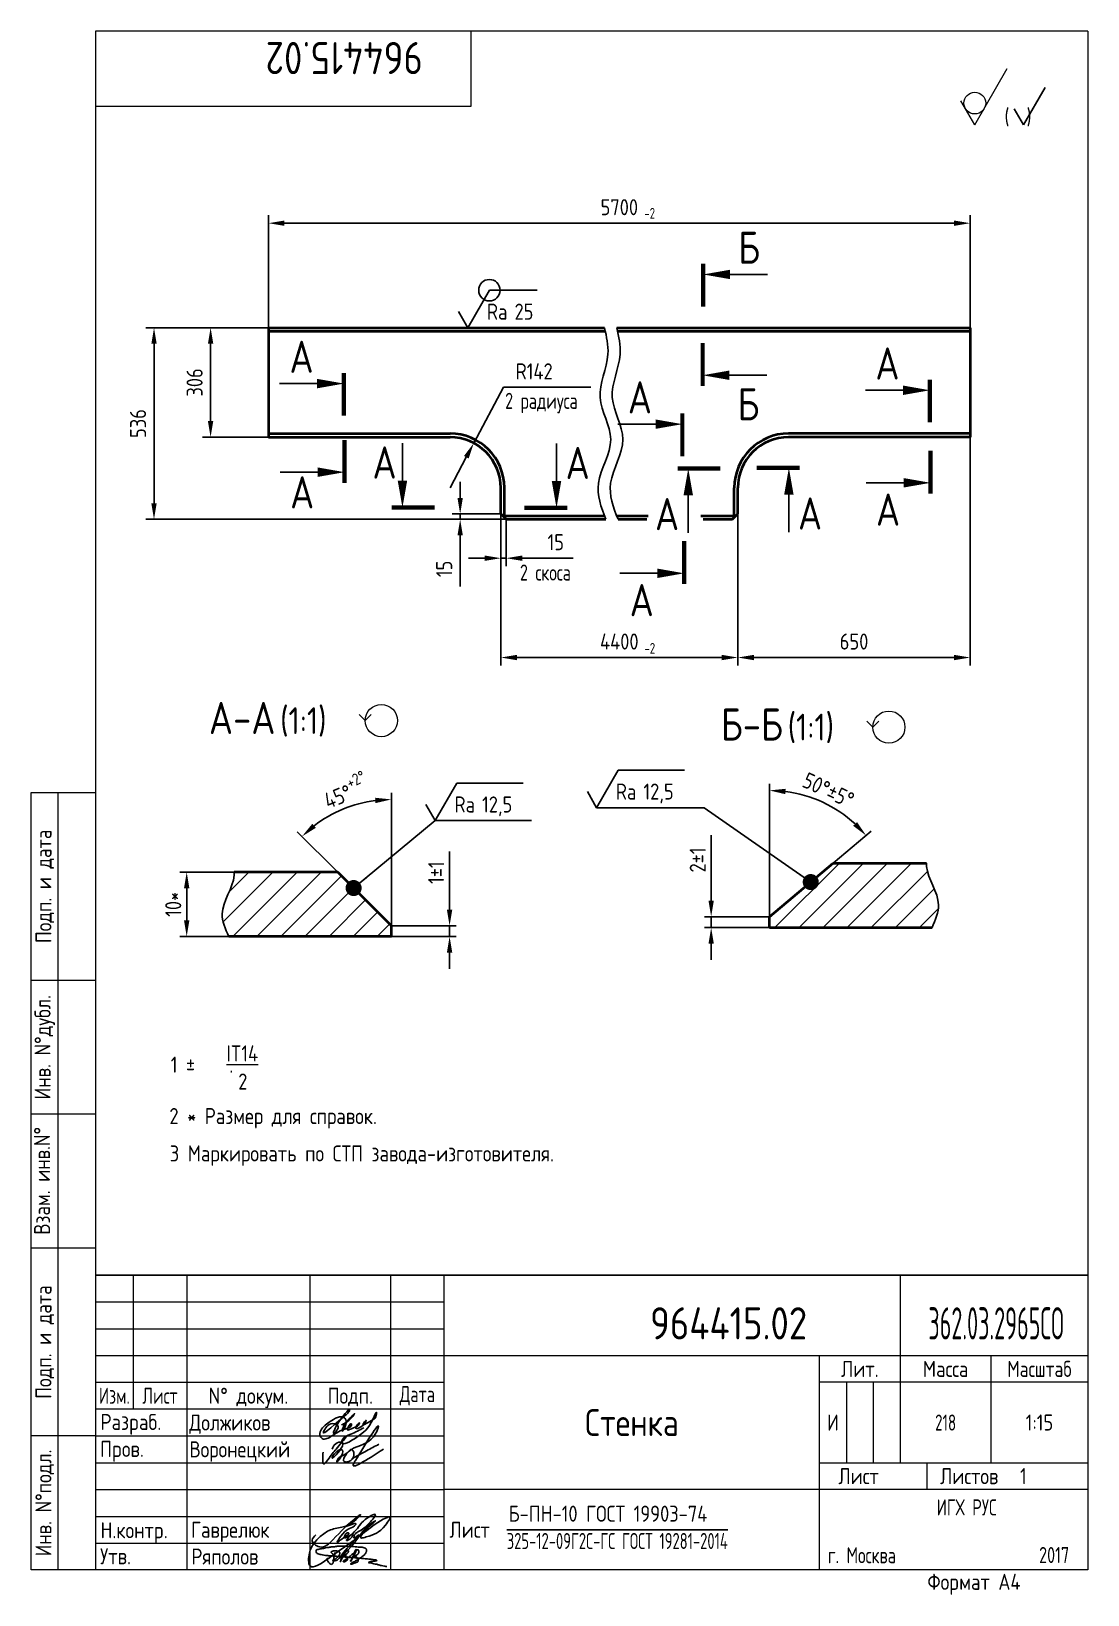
# Paper-space layout 'A4_protect' of a CAD drawing. Header units: millimetres. Extents: x 11 to 208, y 0 to 292.
# The model-space entities are those that its viewports show. They can reach past a viewport. Long polylines and large blocks are cut down to what shows.
import ezdxf
from ezdxf.enums import TextEntityAlignment as Align

# ---------------------------------------------------------------- set-up
doc = ezdxf.new("R2010")
doc.units = ezdxf.units.MM
for name, color, linetype in [('Bord', 1, 'Continuous'), ('DIM', 7, 'Continuous'), ('HATCH', 2, 'Continuous'), ('Text', 3, 'Continuous'), ('Textb', 6, 'Continuous')]:
    doc.layers.add(name, color=color, linetype=linetype)
doc.layers.add('Cont', color=6, linetype='Continuous', lineweight=40)
doc.layers.get('Defpoints').off()
doc.styles.add('Style1', font='romans.shx', dxfattribs={"width": 0.8})
doc.dimstyles.new('Copy of LIN_10', dxfattribs={"dimscale": 10, "dimtxt": 3, "dimasz": 3, "dimexe": 1.5, "dimexo": 0, "dimgap": 1.48, "dimtad": 1, "dimtoh": 1, "dimdec": 0, "dimzin": 13, "dimdsep": 46, "dimtxsty": 'Style1', "dimcen": 0, "dimse1": 1, "dimclrt": 3, "dimadec": 0, "dimazin": 0, "dimtfac": 1, "dimtdec": 0, "dimtmove": 0, "dimatfit": 2, "dimfxl": 1, "dimtolj": 1, "dimtzin": 13, "dimarcsym": 0})
doc.dimstyles.new('Lin', dxfattribs={"dimtxt": 3, "dimasz": 3, "dimexe": 1.25, "dimexo": 0, "dimgap": 1, "dimtad": 1, "dimdec": 3, "dimtxsty": 'Style1', "dimcen": 2.5, "dimclrt": 3, "dimadec": 0, "dimazin": 0, "dimtfac": 1, "dimtdec": 3, "dimtmove": 0, "dimatfit": 3, "dimldrblk": 'DOT', "dimfxl": 1, "dimarcsym": 0})
doc.dimstyles.new('LIN_10', dxfattribs={"dimscale": 10, "dimtxt": 3, "dimasz": 3, "dimexe": 1.5, "dimexo": 0, "dimgap": 1.48, "dimtad": 1, "dimdec": 0, "dimzin": 13, "dimdsep": 46, "dimtxsty": 'Style1', "dimcen": 0, "dimclrt": 3, "dimadec": 0, "dimazin": 0, "dimtfac": 1, "dimtdec": 0, "dimtmove": 0, "dimatfit": 2, "dimfxl": 1, "dimtolj": 1, "dimtzin": 13, "dimarcsym": 0})

psp = doc.layouts.new('A4_protect')

# ---------------------------------------------------------------- texts
at = {"layer": 'Text', "lineweight": 18, "style": 'Style1', "width": 0.8}
for s, p in [('%%UIT14', (47.62469335341314, 99.85290858738801)), ('1 %%P    .', (37.23820344577518, 97.74195389954684)), ('2', (49.81970610978135, 94.59706861587483)), ('2 * Размер для справок.', (36.99044531952723, 88.16407180810688)), ('3 Маркировать по СТП завода-изготовителя.', (37.05499064027754, 81.19492174866423))]:
    psp.add_text(s, height=3, dxfattribs=at).set_placement(p)

msp = doc.modelspace()

# ---------------------------------------------------------------- texts
at = {"layer": 'Text', "style": 'Style1', "width": 0.7}
for s, height, p in [('-2', 30, (-8270.370984291752, 130.3181044788798)), ('2 радиуса', 45, (-8660.075066841207, -401.8128635200374)), ('2 скоса', 45, (-8618.549622889157, -882.169894447874)), ('-2', 30, (-8270.10977283313, -1086.783547471954))]:
    msp.add_text(s, height=height, dxfattribs=at).set_placement(p)
at = {"layer": 'Text', "style": 'Style1', "width": 0.8}
msp.add_text('+2%%D', height=2.2, rotation=26.64027213997376, dxfattribs=at).set_placement((-6705.0664680753, -347.8240582876088))

# ---------------------------------------------------------------- blocks, each defined once
blk = doc.blocks.new('A4')
at = {"layer": 'Bord', "lineweight": 18}
for p, q in [((20, 55), (85, 55)), ((20, 50), (85, 50)), ((20, 45), (85, 45)), ((160, 40), (160, 25)), ((165, 40), (165, 25)), ((20, 30), (85, 30)), ((20, 25), (85, 25)), ((20, 20), (85, 20)), ((20, 15), (85, 15)), ((20, 10), (85, 10))]:
    blk.add_line(p, q, dxfattribs=at)
at = {"layer": 'Cont', "lineweight": 18}
for p, q in [((204.9999999999999, 292), (20, 292)), ((20, 291.9999999999999), (20, 5)), ((90, 277.9999999999999), (90, 291.9999999999999)), ((204.9999999999998, 292), (205, 5)), ((20, 277.9999999999999), (90, 277.9999999999999)), ((8, 5), (8, 150)), ((8, 150), (20, 150)), ((13, 5), (13, 150)), ((8, 115), (20, 115)), ((20, 90), (8, 90)), ((20, 65), (8, 65)), ((205, 60), (20, 60)), ((20, 60), (205, 60)), ((27, 60), (27, 35)), ((37, 60), (37, 5)), ((60, 5), (60, 60)), ((75, 60), (75, 5)), ((85, 5), (85, 60)), ((170, 60), (170, 25)), ((85, 45), (205, 45)), ((155, 5), (155, 45)), ((187, 25), (187, 45)), ((20, 39.99999999999999), (85, 39.99999999999999)), ((205, 40), (155, 40)), ((85, 34.99999999999999), (20, 34.99999999999999)), ((20, 30), (8, 30)), ((155, 24.99999999999999), (205, 24.99999999999999)), ((175, 24.99999999999999), (175, 19.99999999999999)), ((205, 19.99999999999999), (85, 19.99999999999999)), ((20, 5), (8, 5)), ((205, 5), (20, 5))]:
    blk.add_line(p, q, dxfattribs=at)
at = {"layer": 'Text', "lineweight": 18, "style": 'Style1', "width": 0.8}
for s, p in [('Подп. и дата', (10.5, 132.5)), ('Инв. N%%dдубл.', (10.5, 102.5)), ('Взам. инв.N%%d ', (9.998218334536972, 78.3795773123125)), ('Подп. и дата', (10.49999999999997, 47.5)), ('Инв. N%%dподл.', (10.49999999999997, 17.5))]:
    blk.add_text(s, height=3, rotation=90, dxfattribs=at).set_placement(p, align=Align.MIDDLE)
at = {"layer": 'Text', "lineweight": 18, "style": 'Style1'}
for s, width, p in [('Лит.', 0.8, (162.5, 42.5)), ('Масса', 0.8, (178.5, 42.5)), ('Масштаб', 0.75, (196, 42.5)), ('Изм.', 0.7, (23.5, 37.49999999999999)), ('Лист', 0.7, (32, 37.49999999999999)), ('N%%d докум.', 0.8, (48.5, 37.5)), ('Подп.', 0.8, (67.5, 37.5)), ('Лист', 0.8, (162.2718397600559, 22.49999999999999)), ('Листов', 0.8, (182.8989563431841, 22.49999999999999))]:
    blk.add_text(s, height=3, dxfattribs=dict(at, width=width)).set_placement(p, align=Align.MIDDLE_CENTER)
at = {"layer": 'Text', "lineweight": 18, "style": 'Style1', "width": 0.7}
for s, p in [('Дата', (80, 37.5)), ('ИГХ РУС', (182.4380926731815, 16.68532514914511))]:
    blk.add_text(s, height=3, dxfattribs=at).set_placement(p, align=Align.MIDDLE)
at = {"layer": 'Text', "lineweight": 18, "style": 'Style1'}
for s, width, p in [('Разpаб.', 0.8, (20.91971765870153, 31.10185583207623)), ('Пpов.', 0.8, (20.8359385107974, 26.07763561014266)), ('Н.контp.', 0.8, (20.91971765870153, 10.92123663390996)), ('Утв.', 0.8, (20.8359385107974, 6.064490181786333)), ('г. Москва', 0.7, (156.5553536907212, 6.252224118072824)), ('Фоpмат А4', 0.8, (175.1084847008888, 1.28703724672838))]:
    blk.add_text(s, height=3, dxfattribs=dict(at, width=width)).set_placement(p)
for tag, p, width in [('ФИО', (39.00000028469458, 30.99999993653432), 0.8), ('ФИО', (39.00000028469458, 25.99999993653432), 0.8), ('ГОСТ_СОРТАМЕНТА', (98.1878215711672, 13.99999993653432), 0.8), ('ФИО', (39.00000028469458, 10.99999993653432), 0.8), ('ФИО', (39.00000028469458, 5.999999936534323), 0.8), ('200', (192.8486384617615, 6.287629389880934), 0.7)]:
    blk.add_attdef(tag, p, '', height=3, dxfattribs=dict(at, width=width))
at = {"layer": 'Text', "lineweight": 18, "style": 'Style1', "width": 0.8}
for tag, p in [('И', (157.4854669433364, 32.49999993653432)), ('700', (178.5000002846946, 32.49999993653432)), ('1:20', (196.0000002846946, 32.49999993653432))]:
    blk.add_attdef(tag, text='', height=3, dxfattribs=at).set_placement(p, align=Align.MIDDLE)
blk.add_attdef('Сборочный_чертеж', text='', height=3, dxfattribs=at).set_placement((120.0000002846946, 21.29999993653432), align=Align.CENTER)
for tag, p in [('1', (171.1198734160635, 22.49999993653432)), ('2', (193.0000002846946, 22.49999993653432))]:
    blk.add_attdef(tag, text='', height=3, dxfattribs=at).set_placement(p, align=Align.MIDDLE_CENTER)
blk.add_attdef('ЛИСТ', text='', height=3, dxfattribs=at).set_placement((85.98599249093127, 12.49999993653432), align=Align.MIDDLE_LEFT)
at = {"layer": 'Text', "lineweight": 18, "style": 'Style1', "width": 0.7}
blk.add_attdef('%%OГОСТ_ТЕХ._ТРЕБОВАНИЙ', text='', height=3, dxfattribs=at).set_placement((98.1878215711672, 7.999999936534323), align=Align.BOTTOM_LEFT)
at = {"layer": 'Textb', "lineweight": 18, "style": 'Style1', "width": 0.8}
blk.add_attdef('1234567', (81.00000028469458, 289.9999999365343), '', height=6, rotation=180, dxfattribs=at)
blk.add_attdef('1234567', (123.3985668923431, 47.99999993653432), '', height=6, dxfattribs=at)
for tag, height, p in [('123ХЯ', 6, (183.6230571087517, 47.99999993653432)), ('НАИМЕНОВАНИЕ', 5, (120.0000002846946, 29.99999993653432))]:
    blk.add_attdef(tag, text='', height=height, dxfattribs=at).set_placement(p, align=Align.CENTER)
blk = doc.blocks.new('sherISO_12')
at = {"layer": 'Cont', "lineweight": 18}
for q in [(-14.99782217351685, -6.95999999999998), (-23.65807621135218, -12.95999999999998)]:
    blk.add_line((-21.05999999999995, -17.45999999999998), q, dxfattribs=at)
blk.add_circle((-21.05649071793096, -13.39037348890173), 2.029500000000098, dxfattribs=at)
at = {"layer": 'Text'}
for q in [(-7.918557509540278, -10.45999999999998), (-13.6920602014311, -14.45999999999998)]:
    blk.add_line((-11.96000939386295, -17.45999999999998), q, dxfattribs=at)
at = {"layer": 'Text', "style": 'Style1', "width": 0.8}
blk.add_text('(  )', height=3, dxfattribs=at).set_placement((-15.52723959222106, -17.45999999999998))
blk = doc.blocks.new('A$C63F45750')
at = {"layer": 'Text'}
for points, knots in [([(3.173579336206444, 2.367258654218176), (3.124374383374194, 2.383382147608549), (3.03788463452377, 2.411709078795129), (2.937706702435087, 2.498955943506918), (2.854262058133524, 2.574849162849554), (2.78753421550489, 2.688484170522939), (2.873696277702179, 2.77450753742381), (2.985384619263061, 2.839911639986374), (3.156052512501742, 2.887387645755811), (3.363285890818741, 2.926549870548242), (3.598195079678684, 2.953032716270203), (3.820421872716696, 2.924145598020444), (4.048840213129947, 2.873829111171852), (4.253130573284065, 2.782414299897897), (4.446364402027795, 2.634976253197371), (4.45955715792856, 2.418031524462164), (4.376661927979453, 2.264469263206131), (4.281414881136214, 2.102293862167238), (4.173318647114084, 1.942591557540915), (4.030687893776969, 1.777202463407783), (3.894910415761548, 1.62121784349937), (3.745598991943796, 1.52488774535178), (3.629135948507246, 1.42552154908531), (3.494590437415928, 1.357510871094805), (3.352586843839376, 1.304688080227291), (3.240992554211809, 1.246120481567519), (3.161990972861853, 1.213058372122383), (3.116530314756329, 1.147723398219162), (3.189259051248818, 1.099462699075423), (3.266008677009851, 1.089383907556496), (3.399923659022724, 1.070742433659676), (3.550367458362908, 1.073182198693381), (3.72148874955299, 1.124005989910433), (3.923929294450933, 1.192893365365478), (4.103965647527597, 1.33833913351965), (4.263675622104796, 1.514413996689125), (4.438371528977353, 1.64845078532285), (4.58748079958866, 1.811362126289894), (4.735975566384461, 1.929832659549087), (4.842429745495553, 2.038571528609995), (4.928636504852585, 2.1383762793145), (5.065076318170199, 2.287112314813024), (5.190786415721911, 2.528693136240971), (5.284842984485481, 2.681707125428247), (5.351117504751667, 2.961836702245703), (5.229457693482355, 2.659801233655437), (5.197616015454944, 2.441900009008924), (5.038213060425859, 2.092107357274101), (4.954393263339872, 1.81201690068031), (4.863861965953341, 1.571112670294174), (4.745465331803963, 1.307583953352141), (4.665124630565685, 1.12012974149058), (4.461025494232466, 0.7761551358772408), (4.621957280121292, 1.168072628113748), (4.712877351106877, 1.447912003355642), (4.88257281323452, 1.738087537668644), (5.005609442331919, 2.002557819839153), (5.078967787852849, 2.193887866252063), (5.185131509867487, 2.398353714937592), (5.322122425397677, 2.577423337116581), (5.399876786648429, 2.749521045991539), (5.520486198056868, 2.885203707740399), (5.654434015991418, 3.037373912203938), (5.845821902019195, 3.100044887900515), (6.017703225356667, 3.028861732770237), (6.077229330452171, 2.87127847368326), (6.027719567047065, 2.699606067408096), (5.89984500761852, 2.512899041157362), (5.703310184542319, 2.369697849338031), (5.547635453039184, 2.226201338794167), (5.396069692144595, 2.166403129118446), (5.312344115178198, 2.124749328676385), (5.124287242365628, 2.08895290947912), (5.349938488282302, 2.069161155711155), (5.475853593324291, 2.002857519441631), (5.644788885404962, 1.930407640571023), (5.7540810911732, 1.79627872215936), (5.849482441062133, 1.672235109080976), (5.885456359192909, 1.540381435693588), (5.889127976151, 1.367982867340801), (5.802816696507338, 1.1998093442024), (5.626573455343257, 1.060411984216314), (5.413251425084981, 0.9429775232578071), (5.227706700079045, 0.862199722906343), (5.020912621781063, 0.923672047207171), (5.129682603737356, 1.102022169528087), (5.28288793266872, 1.163554643121061), (5.44480736725776, 1.271409089829817), (5.607463061992959, 1.362097363636752), (5.739488231240076, 1.459938812543181), (5.860143997780579, 1.534632095267246), (5.949982164527738, 1.610427987488575), (6.046971341868056, 1.685491368623233), (6.152924371482881, 1.773054749706735), (6.28015314575348, 1.872706899005382), (6.462007368281926, 2.019679932410844), (6.652325390276663, 2.187833188610465), (6.831470623248999, 2.371557501563536), (6.983492260538513, 2.494155519869568), (7.114846318782118, 2.610216955036504), (7.202413049068065, 2.741960218833484), (7.322598717395191, 2.843952859149159), (7.417346462280553, 2.972731653964269), (7.477621186154551, 3.0806245520066), (7.484795150967466, 3.271135976036193), (7.342636991723151, 3.084849112943928), (7.279481579502142, 2.937931044265444), (7.184378185745699, 2.690266133925896), (7.095549375437581, 2.457587237291875), (6.996920291024269, 2.220429976584541), (6.926696639380324, 1.981172803984212), (6.826722408405818, 1.782777860405106), (6.728212808497497, 1.552646646122792), (6.668439374456026, 1.339896791193339), (6.604475865101525, 1.142355774631707), (6.558842780650371, 1.032621181513065), (6.391624380694975, 0.9879889128974548), (6.620770382751307, 1.334586360774135), (6.749419019504131, 1.539835132501071), (6.927841525938017, 1.868058847926393), (7.053580036316838, 2.084600120115445), (7.180523545264879, 2.318089628553281), (7.334737778238031, 2.603201348982482), (7.466386021951188, 2.893296252285624), (7.604819227960029, 3.067093751953888), (7.786794026322871, 3.179915258201823), (7.952348479261802, 3.009329024433101), (7.997674098726733, 2.812342557205701), (7.993718977212248, 2.624734431825227), (7.942143499127095, 2.456095764830363), (7.82666208826106, 2.328245407428024), (7.685739174888369, 2.217767373838281), (7.527737492424623, 2.110983892623992), (7.373916731340805, 2.032458307121465), (7.209738742424884, 1.994214082608036), (7.105079643430578, 1.970139611562998), (6.885535638704421, 1.977100562720284), (7.07007457524487, 1.942355701296343), (7.154084682940407, 1.902586193688935), (7.272512306423088, 1.877924396824425), (7.39262078577515, 1.836124572074141), (7.518201280396847, 1.810402759349768), (7.623410569654226, 1.72429252201952), (7.697720858671415, 1.622951058928134), (7.784469340575143, 1.513882285011254), (7.833063839184987, 1.391564559549534), (7.868838967330014, 1.259773269752323), (7.88323468812246, 1.128063040869678), (7.855260121578016, 0.9888020110988938), (7.750724560338967, 0.8789250705332383), (7.596839043318988, 0.770455206421212), (7.404233725301681, 0.7281833981607391), (7.188569533406552, 0.6563769737756071), (6.97288995170718, 0.5537113939482415), (6.712355627169857, 0.4840282607710006), (6.56506221279212, 0.4388348573395096), (6.421593987116466, 0.4208929592112151), (6.522750978478171, 0.5785462959183689), (6.613535961501738, 0.6426290545533779), (6.814892460800177, 0.7844600834647246), (7.058471059388307, 0.8863707897200512), (7.333861943991332, 1.041042390550506), (7.545817635544385, 1.160043327624691), (7.704072437824172, 1.235248498689118), (7.844587641053775, 1.324755027385832), (7.990896484937893, 1.431695083540664), (8.213969453215926, 1.577630321069185), (8.476452170895882, 1.758936825927951), (8.744388044627474, 1.946213732283638), (8.966668543614464, 2.120413139699286), (9.09522343526837, 2.293079760964207), (9.22708811484811, 2.443425019912305), (9.295096465731556, 2.603147240083847), (9.372801952666899, 2.739403730694232), (9.41724392685188, 2.917185122135097), (9.453577692794182, 3.130164767666845), (9.205368882014996, 3.483125056758463), (8.674191577590168, 3.59092609842946), (8.086585891688445, 3.631045341802718), (7.569655657258775, 3.662127849242933), (7.060681614548964, 3.736236135581807), (6.573151729032341, 3.754566815530603), (6.094860627047597, 3.741097821496443), (5.669237726893202, 3.780282399954738), (5.284246645870756, 3.778790776836537), (4.964180864901751, 3.813595870235403), (4.645935362519385, 3.828120930425237), (4.311488389130883, 3.815420374454347), (3.966482867935725, 3.78836075312435), (3.605405702241423, 3.736159275378848), (3.221223381115013, 3.674541113962319), (2.855224143431468, 3.658216119226832), (2.525141649815043, 3.613858667315804), (2.182243129890384, 3.519845231142425), (1.781564922584358, 3.535074588397658), (1.377751620503194, 3.372069626828323), (0.96392601322227, 3.350726367236348), (0.5766481644460998, 3.238063041148925), (0.2454594878435009, 3.194853096248599), (0.0255062336364098, 3.056745764440008), (-0.026417697668798, 2.825792239229218), (0.0226437310238736, 2.597833407097403), (0.2639622398510636, 2.383645096591244), (0.5892818015049122, 2.332293837354156), (0.999823631886955, 2.197382740281865), (1.478529386961292, 2.147240208411053), (1.933869842910459, 2.051983192514109), (2.350038002379007, 2.016336487440528), (2.722709302278868, 2.013159416238254), (3.114615763626638, 1.938408999891992), (3.676712133454521, 1.936478346661671), (4.249604268859038, 1.829136939380211), (4.914124962070138, 1.866005361106283), (5.5259834665308, 1.757274606296532), (6.134361750940515, 1.716461219729998), (6.725510627171065, 1.70764141320764), (7.319363195048918, 1.62426839367432), (7.992202602652663, 1.551522036432027), (8.635186909938323, 1.538825650783116), (9.158872933382417, 1.46273281250954), (9.61186407458193, 1.424707916514071), (10.03296341066066, 1.398361115900504), (10.41389182285796, 1.323925677537642), (10.72544696868557, 1.286438285994751), (11.00587374357092, 1.240006166521187), (11.17999486884482, 1.22858198041284), (11.42077230890777, 1.136646828218413), (11.17986340513486, 1.063953569083451), (11.01202728212047, 1.02597441163641), (10.70813103195437, 0.980353750182855), (10.37383903257578, 0.9228894796613737), (10.09735105241986, 0.91034665448488), (9.649190192212359, 0.7458486485545487), (10.2189267613168, 0.6730500444381742), (10.54266825977416, 0.5898698642011454), (11.07641148115946, 0.4701299756806694), (11.61123571085685, 0.3534254502088258), (12.17127896486215, 0.1510919018595617), (12.64430975536087, 0.0835474783188218), (12.97536959297906, 0.0305668281858433), (13.11136427370819, 0.010317978003286), (13.1806384659327, -3.39646931e-07)], [0, 0, 0, 0, 0.153866044869318, 0.2704412087003076, 0.3888670628695994, 0.5105329195386429, 0.5921562054894269, 0.7133303047651304, 0.9084197598521073, 1.113439639321532, 1.349253866023789, 1.6124596207145, 1.782219077708165, 2.047248562750045, 2.291879376149633, 2.451528135998006, 2.651080647246852, 2.806157786745, 3.017979011878854, 3.227348161401992, 3.462381312682298, 3.633009469929799, 3.757660012396913, 3.920515774630538, 4.080795589063213, 4.214528687302685, 4.29178577314199, 4.34996920758688, 4.397593677820717, 4.508220111015361, 4.594826008441999, 4.799244153166041, 4.954391704937901, 5.128467890869572, 5.43753729601676, 5.632649389709699, 5.842485198783474, 6.094987483059051, 6.293219470405305, 6.410959247714482, 6.551192007064858, 6.687807659937887, 7.02214674024998, 7.294342018164328, 7.425356118381299, 7.5207895005926, 7.946481488359771, 8.313050767558417, 8.598329636429222, 8.833694757370465, 9.090496343694635, 9.427695062544704, 9.601191091130262, 9.88321938659746, 10.09330645297447, 10.67394297134431, 10.79877579157113, 10.97462772892381, 11.28724726351552, 11.48618448232468, 11.64865212276664, 11.84890234237666, 12.02719402127754, 12.25347952386105, 12.40058983843536, 12.53778338770864, 12.71629302327133, 12.91523025878161, 13.20855132502097, 13.43848878666254, 13.54966846574724, 13.67779010177887, 13.77126979663054, 13.93000074834055, 14.02909100113902, 14.27211179356923, 14.43483554699081, 14.54708377224551, 14.73905136808652, 14.83098347852672, 15.06124062470703, 15.26892195692711, 15.50048851730036, 15.78897866213766, 15.87956761968379, 16.02428348336245, 16.22185374667781, 16.41871418023243, 16.59310176899116, 16.78324721443288, 16.91018018553403, 17.01821324398004, 17.13526282923257, 17.27820536325665, 17.43048238388021, 17.62008710411218, 17.97962585462278, 18.19178942213086, 18.38871562465016, 18.56571806616913, 18.71485436980139, 18.85792868049988, 19.03997421278768, 19.17137497200074, 19.28303362458826, 19.40008508416437, 19.61805775892082, 19.88224477694049, 20.15078128777803, 20.37785434520878, 20.64953166590236, 20.89722950525107, 21.04254251360329, 21.40016049744606, 21.55781731105634, 21.66714521098785, 21.75278053325197, 21.92625564590974, 22.41229673809358, 22.81314506395418, 22.96141152390532, 23.17128922539934, 23.60725671604754, 23.94042808027682, 24.11000737790969, 24.2912142603506, 24.48083991083484, 24.69760916757616, 24.90407782551652, 25.03424544288817, 25.21801828700285, 25.40765078694219, 25.57347298837281, 25.787446885016, 25.9302918055223, 26.05131598160759, 26.18846046840497, 26.28531162424816, 26.40679881608323, 26.52425034765702, 26.63046314459807, 26.79372213544239, 26.89860576244826, 27.02931346085126, 27.17101152084792, 27.31410090802245, 27.41991802548103, 27.58055672662853, 27.70936749975819, 27.82926759642422, 28.02436401706957, 28.26696119612576, 28.41242035462859, 28.70576082021865, 28.98913739683506, 29.18774804745818, 29.23376776963407, 29.33280162221941, 29.52953505174134, 29.6670939960066, 30.03992332873237, 30.33211726642566, 30.61061036607387, 30.76998155183512, 30.85677838731267, 31.10992293182925, 31.31348810920889, 31.65642533496546, 32.06633093478965, 32.29662784450467, 32.49713974797363, 32.7102762301778, 32.8914678925648, 33.01483371040802, 33.17774747528004, 33.44450342262883, 33.61800879899945, 34.4090078411672, 34.91463611527858, 35.41980234712121, 35.95397023085987, 36.4581789753069, 36.88068951330823, 37.38840336450045, 37.73835272473482, 38.03426102355304, 38.35346806822209, 38.69315357760992, 39.03763793208423, 39.3911357442902, 39.78748081008314, 40.20377326255304, 40.48897727208944, 40.78497482227073, 41.26624978025409, 41.66800535597596, 42.07006464899833, 42.49938799158817, 42.86983359554839, 43.07957287810506, 43.21343867912559, 43.55459082453773, 43.71729556567056, 44.15372412767686, 44.50633606825252, 45.01911148299921, 45.58785910165119, 45.90190953390355, 46.2703919416041, 46.70395820660023, 47.09311529091715, 47.95264748200646, 48.44013983961555, 49.07925324645318, 49.80822330209121, 50.2686535167339, 50.85105142503175, 51.60483052012988, 52.29842914745799, 52.77692503819859, 53.19069981587306, 53.66198779186654, 54.04238593517479, 54.34852412785848, 54.61684122387547, 54.85381357460034, 54.98377676028627, 55.1260955821887, 55.33332810721814, 55.61310069515443, 56.00873243483213, 56.31580871379408, 56.59981960247597, 56.87931010039986, 57.39925140766207, 57.88961714815991, 58.43250730986343, 59.06669761649172, 59.66031372685984, 59.86266756353991, 60.07276985794496, 60.07276985794496, 60.07276985794496, 60.07276985794496]), ([(2.312994346965411, 1.533564712952511), (2.26069869901424, 1.523717792295184), (2.171686767006252, 1.50695602889311), (2.057031859555583, 1.480904321725577), (1.931412007491503, 1.384323751747015), (2.071331104165879, 1.248271197627198), (2.137660730921504, 1.112937458808712), (2.264272870933514, 0.9322412129447197), (2.388963392164342, 0.7177987577493667), (2.566492088066016, 0.5441009774109946), (2.711675486888259, 0.4438880485019938), (2.858101090100264, 0.4016169565911706), (3.020517076902198, 0.4275549970357224), (3.138043705627329, 0.5448359323080563), (3.209239516698447, 0.7882588282061522), (3.251368381648538, 1.074899640564576), (3.31332912052814, 1.400145458137511), (3.34548287182526, 1.667083765435896), (3.383577938447085, 1.920777015296377), (3.467363727076129, 2.189339233301758), (3.502752229329868, 2.432876592603297), (3.543111206585836, 2.588419851854991), (3.555849494940617, 2.637537503347858)], [0, 0, 0, 0, 0.1584703522315832, 0.2697312962505828, 0.3635908694099876, 0.5555142747970538, 0.6880368011989665, 0.8486059492075418, 1.204359297249648, 1.433631654205582, 1.586729804149088, 1.729548624824533, 1.880686084423898, 2.057874281755566, 2.191689868070288, 2.635050499279987, 2.92815283208378, 3.184121463425163, 3.441863013474736, 3.696117399348803, 4.025872946634204, 4.178055404124171, 4.178055404124171, 4.178055404124171, 4.178055404124171])]:
    blk.add_open_spline(points, degree=3, knots=knots, dxfattribs=at)
blk = doc.blocks.new('*D35')
at = {"layer": 'DIM', "color": 0, "lineweight": -2, "transparency": 16777216}
for p, q in [((-6686.481499715388, -370.3577142363038), (-6686.481499715388, -359.5291428077323)), ((-6697.336714671696, -373.3577142363038), (-6685.231499715388, -373.3577142363038)), ((-6697.336714671696, -375.3577142363038), (-6685.231499715388, -375.3577142363038)), ((-6686.481499715388, -375.3577142363038), (-6686.481499715388, -373.3577142363038)), ((-6686.481499715388, -378.3577142363038), (-6686.481499715388, -381.3577142363038))]:
    blk.add_line(p, q, dxfattribs=at)
at = {"layer": 'DIM', "color": 0, "transparency": 16777216}
for points in [[(-6686.981499715388, -370.3577142363038), (-6685.981499715388, -370.3577142363038), (-6686.481499715388, -373.3577142363038)], [(-6686.981499715388, -378.3577142363038), (-6685.981499715388, -378.3577142363038), (-6686.481499715388, -375.3577142363038)]]:
    blk.add_solid(points, dxfattribs=at)
at = {"layer": 'DIM', "color": 3, "transparency": 16777216, "insert": (-6688.981499715388, -363.4434285220191), "char_height": 3, "attachment_point": 5, "rotation": 90, "style": 'Style1'}
blk.add_mtext('1%%p1', dxfattribs=at)
blk = doc.blocks.new('_Dot')
at = {"color": 0, "linetype": 'ByBlock', "lineweight": -2}
blk.add_line((-0.5, 0), (-1, 0), dxfattribs=at)
at = {"color": 0, "linetype": 'ByBlock', "const_width": 0.5}
blk.add_lwpolyline([(-0.25, 0, 1), (0.25, 0, 1)], format="xyb", close=True, dxfattribs=at)
blk = doc.blocks.new('*D36')
at = {"layer": 'DIM', "color": 0, "lineweight": -2, "transparency": 16777216}
for p, q in [((-6697.336714671695, -373.3577142363038), (-6697.336714671697, -348.5390349066925)), ((-6707.336714671694, -363.3577142363033), (-6714.886171125757, -355.8082577822397))]:
    blk.add_line(p, q, dxfattribs=at)
blk.add_arc((-6697.336714671695, -373.3577142363038), 23.56867932961199, 97.29797318452503, 127.7020268154759, dxfattribs=at)
at = {"layer": 'DIM', "color": 0, "transparency": 16777216}
for points in [[(-6700.362454602623, -349.4809799271889), (-6700.298810815926, -350.4789526063819), (-6697.336714671697, -349.789034906692)], [(-6711.419923895252, -355.0854684725236), (-6712.080594190995, -354.3347922704729), (-6714.002287649274, -356.692141258723)]]:
    blk.add_solid(points, dxfattribs=at)
at = {"layer": 'DIM', "color": 3, "transparency": 16777216, "insert": (-6707.312766354776, -349.273394964076), "char_height": 3, "attachment_point": 5, "rotation": 22.500000000000004, "style": 'Style1'}
blk.add_mtext('\\A1;45°', dxfattribs=at)
blk = doc.blocks.new('*D37')
at = {"layer": 'DIM', "color": 0, "lineweight": -2, "transparency": 16777216}
for p, q in [((-6726.649577627373, -363.3577142363038), (-6736.752808915153, -363.3577142363038)), ((-6735.502808915153, -372.3577142363038), (-6735.502808915153, -366.3577142363038)), ((-6727.662262021022, -375.3577142363038), (-6736.752808915153, -375.3577142363038))]:
    blk.add_line(p, q, dxfattribs=at)
at = {"layer": 'DIM', "color": 0, "transparency": 16777216}
for points in [[(-6736.002808915153, -366.3577142363038), (-6735.002808915153, -366.3577142363038), (-6735.502808915153, -363.3577142363038)], [(-6736.002808915153, -372.3577142363038), (-6735.002808915153, -372.3577142363038), (-6735.502808915153, -375.3577142363038)]]:
    blk.add_solid(points, dxfattribs=at)
at = {"layer": 'DIM', "color": 3, "transparency": 16777216, "insert": (-6738.002808915153, -369.3577142363048), "char_height": 3, "attachment_point": 5, "rotation": 90, "style": 'Style1'}
blk.add_mtext('10*', dxfattribs=at)
blk = doc.blocks.new('ZNAK06')
at = {"layer": 'Cont', "lineweight": 18}
for q in [(14.73148607026815, 3.682338718722235), (16.99422777006475, 3.682338718719507)]:
    blk.add_line((15.86285692016463, 2.550967868822113), q, dxfattribs=at)
blk.add_circle((18.86285692016463, 2.550967868822113), 3, dxfattribs=at)
at = {"layer": 'Textb', "style": 'Style1', "width": 0.8}
blk.add_attdef('А-А', text='', height=6, dxfattribs=at).set_placement((14.17835747184824, 0.0509678688221129), align=Align.RIGHT)
blk.add_attdef('45%%D(1)', (23.23835747184819, 0.0509678688221129), '', height=5, dxfattribs=at)
blk = doc.blocks.new('*D38')
at = {"layer": 'DIM', "color": 0, "lineweight": -2, "transparency": 16777216}
for p, q in [((-6616.515245190062, -370.615363971182), (-6616.515245190062, -358.415363971182)), ((-6605.660030233755, -373.615363971182), (-6617.765245190062, -373.615363971182)), ((-6605.660030233755, -375.615363971182), (-6617.765245190062, -375.615363971182)), ((-6616.515245190062, -375.615363971182), (-6616.515245190062, -373.615363971182)), ((-6616.515245190062, -378.615363971182), (-6616.515245190062, -381.615363971182))]:
    blk.add_line(p, q, dxfattribs=at)
at = {"layer": 'DIM', "color": 0, "transparency": 16777216}
for points in [[(-6617.015245190062, -370.615363971182), (-6616.015245190062, -370.615363971182), (-6616.515245190062, -373.615363971182)], [(-6617.015245190062, -378.615363971182), (-6616.015245190062, -378.615363971182), (-6616.515245190062, -375.615363971182)]]:
    blk.add_solid(points, dxfattribs=at)
at = {"layer": 'DIM', "color": 3, "transparency": 16777216, "insert": (-6619.015245190062, -363.015363971183), "char_height": 3, "attachment_point": 5, "rotation": 90, "style": 'Style1'}
blk.add_mtext('\\A1;2%%p1{\\H0.7x;\\S^ ;}', dxfattribs=at)
blk = doc.blocks.new('*D39')
at = {"layer": 'DIM', "color": 0, "lineweight": -2, "transparency": 16777216}
for p, q in [((-6605.660030233756, -373.615363971182), (-6605.660030233757, -348.7966846415666)), ((-6593.742494307812, -363.6153639711815), (-6586.647818847751, -357.6622244093214))]:
    blk.add_line(p, q, dxfattribs=at)
blk.add_arc((-6605.660030233756, -373.615363971182), 23.56867932961521, 47.29797318452092, 82.70202681548456, dxfattribs=at)
at = {"layer": 'DIM', "color": 0, "transparency": 16777216}
for points in [[(-6602.697934089528, -350.7366023412555), (-6602.634290302831, -349.7386296620634), (-6605.660030233757, -350.046684641567)], [(-6589.31429873416, -355.9498437370935), (-6590.037880721917, -356.6400821792231), (-6587.60537440165, -358.4657089214297)]]:
    blk.add_solid(points, dxfattribs=at)
at = {"layer": 'DIM', "color": 3, "transparency": 16777216, "insert": (-6594.642930289597, -349.9891168969903), "char_height": 3, "attachment_point": 5, "rotation": 334.99999999999955, "style": 'Style1'}
blk.add_mtext('50%%d%%P5%%d', dxfattribs=at)
blk = doc.blocks.new('sherISO_01')
at = {"layer": 'Text'}
blk.add_line((4.041449999999998, 7), (16.36445260767761, 7), dxfattribs=at)
blk.add_lwpolyline([(-1.732050000000015, 3), (0, 0), (4.041449999999998, 7)], dxfattribs=at)
at = {"layer": 'Text', "style": 'Style1', "width": 0.8}
blk.add_text('Ra', height=3, dxfattribs=at).set_placement((3.584307142857142, 1.5))
blk.add_attdef('12,5', (8.727084285714255, 1.499999999999915), '', height=3, dxfattribs=at)
blk = doc.blocks.new('razrez01')
at = {"layer": 'Text', "const_width": 0.8}
blk.add_lwpolyline([(0, 1.996608128210028), (0, -6.003391871789972)], dxfattribs=at)
at = {"layer": 'Text'}
blk.add_lwpolyline([(0, 0, 0, 1.76, 0), (-5, 0, 1.76, 1.76, 0)], format="xyseb", dxfattribs=at)
blk.add_lwpolyline([(-12, 0), (-5, 0)], dxfattribs=at)
at = {"layer": 'Textb', "style": 'Style1', "width": 0.8}
blk.add_attdef('A', (-10.15999999999997, 2), '', height=6, dxfattribs=at)
blk = doc.blocks.new('razrez02')
at = {"layer": 'Text', "const_width": 0.8}
blk.add_lwpolyline([(0, 5.996608128210028), (0, -2.003391871789972)], dxfattribs=at)
at = {"layer": 'Text'}
blk.add_lwpolyline([(0, 0, 0, 1.76, 0), (-5, 0, 1.76, 1.76, 0)], format="xyseb", dxfattribs=at)
blk.add_lwpolyline([(-12, 0), (-5, 0)], dxfattribs=at)
at = {"layer": 'Textb', "style": 'Style1', "width": 0.8}
blk.add_attdef('А', (-10.16000000000008, -8), '', height=6, dxfattribs=at)
blk = doc.blocks.new('razrez07')
at = {"layer": 'Text'}
blk.add_lwpolyline([(0, 12), (0, 5)], dxfattribs=at)
blk.add_lwpolyline([(0, 0, 0, 1.76, 0), (0, 5, 1.76, 1.76, 0)], format="xyseb", dxfattribs=at)
at = {"layer": 'Text', "const_width": 0.8}
blk.add_lwpolyline([(-1.996608128210937, 0), (6.003391871789063, 0)], dxfattribs=at)
at = {"layer": 'Textb', "style": 'Style1', "width": 0.8}
blk.add_attdef('А', (-5.585714285714332, 5.400000000000006), '', height=6, dxfattribs=at)
blk = doc.blocks.new('razrez08')
at = {"layer": 'Text'}
blk.add_lwpolyline([(0, 12), (0, 5)], dxfattribs=at)
blk.add_lwpolyline([(0, 0, 0, 1.76, 0), (0, 5, 1.76, 1.76, 0)], format="xyseb", dxfattribs=at)
at = {"layer": 'Text', "const_width": 0.8}
blk.add_lwpolyline([(1.996608128210937, 0), (-6.003391871789063, 0)], dxfattribs=at)
at = {"layer": 'Textb', "style": 'Style1', "width": 0.8}
blk.add_attdef('А', (1.700000000000045, 5.400000000000006), '', height=6, dxfattribs=at)
blk = doc.blocks.new('razrez05')
at = {"layer": 'Text'}
blk.add_lwpolyline([(0, 0, 0, 1.76, 0), (0, -5, 1.76, 1.76, 0)], format="xyseb", dxfattribs=at)
at = {"layer": 'Text', "const_width": 0.8}
blk.add_lwpolyline([(-1.996608128210937, 0), (6.003391871789063, 0)], dxfattribs=at)
at = {"layer": 'Text'}
blk.add_lwpolyline([(0, -12), (0, -5)], dxfattribs=at)
at = {"layer": 'Textb', "style": 'Style1', "width": 0.8}
blk.add_attdef('А', text='', height=6, dxfattribs=at).set_placement((-1.700000000000045, -11.49881548150799, 39), align=Align.RIGHT)
blk = doc.blocks.new('razrez06')
at = {"layer": 'Text'}
blk.add_lwpolyline([(0, 0, 0, 1.76, 0), (0, -5, 1.76, 1.76, 0)], format="xyseb", dxfattribs=at)
at = {"layer": 'Text', "const_width": 0.8}
blk.add_lwpolyline([(1.996608128210937, 0), (-6.003391871789063, 0)], dxfattribs=at)
at = {"layer": 'Text'}
blk.add_lwpolyline([(0, -12), (0, -5)], dxfattribs=at)
at = {"layer": 'Textb', "style": 'Style1', "width": 0.8}
blk.add_attdef('А', (1.700000000000045, -11.5), '', height=6, dxfattribs=at)
blk = doc.blocks.new('razrez03')
at = {"layer": 'Text', "const_width": 0.8}
blk.add_lwpolyline([(0, 1.996608128210028), (0, -6.003391871789972)], dxfattribs=at)
at = {"layer": 'Text'}
blk.add_lwpolyline([(0, 0, 0, 1.76, 0), (5, 0, 1.76, 1.76, 0)], format="xyseb", dxfattribs=at)
blk.add_lwpolyline([(12, 0), (5, 0)], dxfattribs=at)
at = {"layer": 'Textb', "style": 'Style1', "width": 0.8}
blk.add_attdef('A', (6.5, 2), '', height=6, dxfattribs=at)
blk = doc.blocks.new('razrez04')
at = {"layer": 'Text', "const_width": 0.8}
blk.add_lwpolyline([(0, 5.996608128210028), (0, -2.003391871789972)], dxfattribs=at)
at = {"layer": 'Text'}
blk.add_lwpolyline([(0, 0, 0, 1.76, 0), (5, 0, 1.76, 1.76, 0)], format="xyseb", dxfattribs=at)
blk.add_lwpolyline([(12, 0), (5, 0)], dxfattribs=at)
at = {"layer": 'Textb', "style": 'Style1', "width": 0.8}
blk.add_attdef('A', (6.5, -8.400000000000006), '', height=6, dxfattribs=at)
blk = doc.blocks.new('*D44')
at = {"layer": 'DIM', "color": 0, "lineweight": -2, "transparency": 16777216}
for p, q in [((-8672.08253206374, -695.796137700936), (-8672.08253206374, -1119.980860244334)), ((-8008.99620835315, -711.7231348290588), (-8008.99620835315, -1119.980860244334)), ((-8627.08253206374, -1097.480860244334), (-8053.99620835315, -1097.480860244334))]:
    blk.add_line(p, q, dxfattribs=at)
at = {"layer": 'DIM', "color": 0, "transparency": 16777216}
for points in [[(-8627.08253206374, -1089.980860244334), (-8627.08253206374, -1104.980860244334), (-8672.08253206374, -1097.480860244334)], [(-8053.99620835315, -1089.980860244334), (-8053.99620835315, -1104.980860244334), (-8008.99620835315, -1097.480860244334)]]:
    blk.add_solid(points, dxfattribs=at)
at = {"layer": 'DIM', "color": 3, "transparency": 16777216, "insert": (-8340.539370208444, -1052.780860244334), "char_height": 45, "attachment_point": 5, "style": 'Style1'}
blk.add_mtext('\\A1;4400', dxfattribs=at)
blk = doc.blocks.new('*D45')
at = {"layer": 'DIM', "color": 0, "lineweight": -2, "transparency": 16777216}
for p, q in [((-9322.078274907446, -174.7961377009301), (-9506.273351364085, -174.7961377009301)), ((-9483.773351364085, -435.7961384459867), (-9483.773351364085, -219.7961377009301)), ((-9322.078274907446, -480.7961384459868), (-9506.273351364085, -480.7961384459867))]:
    blk.add_line(p, q, dxfattribs=at)
at = {"layer": 'DIM', "color": 0, "transparency": 16777216}
for points in [[(-9491.273351364085, -219.7961377009301), (-9476.273351364085, -219.7961377009301), (-9483.773351364085, -174.7961377009301)], [(-9491.273351364085, -435.7961384459867), (-9476.273351364085, -435.7961384459867), (-9483.773351364085, -480.7961384459867)]]:
    blk.add_solid(points, dxfattribs=at)
at = {"layer": 'DIM', "color": 3, "transparency": 16777216, "insert": (-9528.473351364086, -327.7961380734599), "char_height": 45, "attachment_point": 5, "rotation": 90, "style": 'Style1'}
blk.add_mtext('\\A1;306', dxfattribs=at)
blk = doc.blocks.new('*D46')
at = {"layer": 'DIM', "color": 0, "lineweight": -2, "transparency": 16777216}
for p, q in [((-9322.078274907446, -174.7961377009306), (-9322.078274907446, 140.2132303728249)), ((-7359.000465509445, -174.7961377009287), (-7359.000465509445, 140.2132303728249)), ((-9277.078274907446, 117.7132303728249), (-7404.000465509445, 117.7132303728249))]:
    blk.add_line(p, q, dxfattribs=at)
at = {"layer": 'DIM', "color": 0, "transparency": 16777216}
for points in [[(-9277.078274907446, 125.2132303728249), (-9277.078274907446, 110.2132303728249), (-9322.078274907446, 117.7132303728249)], [(-7404.000465509445, 125.2132303728249), (-7404.000465509445, 110.2132303728249), (-7359.000465509445, 117.7132303728249)]]:
    blk.add_solid(points, dxfattribs=at)
at = {"layer": 'DIM', "color": 3, "transparency": 16777216, "insert": (-8340.539370208446, 162.4132303728249), "char_height": 45, "attachment_point": 5, "style": 'Style1'}
blk.add_mtext('\\A1;5700', dxfattribs=at)
blk = doc.blocks.new('*D47')
at = {"layer": 'DIM', "color": 0, "lineweight": -2, "transparency": 16777216}
for p, q in [((-9395.749794487221, -174.7961377009301), (-9664.523298634522, -174.79613770093)), ((-9642.023298634522, -665.7961377009339), (-9642.023298634522, -219.79613770093)), ((-8657.082532063741, -710.7961377009342), (-9664.523298634522, -710.7961377009339))]:
    blk.add_line(p, q, dxfattribs=at)
at = {"layer": 'DIM', "color": 0, "transparency": 16777216}
for points in [[(-9649.523298634522, -219.79613770093), (-9634.523298634522, -219.79613770093), (-9642.023298634522, -174.79613770093)], [(-9649.523298634522, -665.7961377009339), (-9634.523298634522, -665.7961377009339), (-9642.023298634522, -710.7961377009339)]]:
    blk.add_solid(points, dxfattribs=at)
at = {"layer": 'DIM', "color": 3, "transparency": 16777216, "insert": (-9686.723298634523, -442.7961377009335), "char_height": 45, "attachment_point": 5, "rotation": 90, "style": 'Style1'}
blk.add_mtext('\\A1;536', dxfattribs=at)
blk = doc.blocks.new('*D48')
at = {"layer": 'DIM', "color": 0, "lineweight": -2, "transparency": 16777216}
for p, q in [((-8747.37903120177, -497.4380666938087), (-8664.38651849387, -341.4674662438292)), ((-8664.38651849387, -341.4674662438292), (-8515.329375636727, -341.4674662438288)), ((-8814.082508221898, -622.79613844599), (-8768.517457018006, -537.1642161927398))]:
    blk.add_line(p, q, dxfattribs=at)
at = {"layer": 'DIM', "color": 0, "transparency": 16777216}
blk.add_solid([(-8775.138481934497, -533.641145223367), (-8761.89643210152, -540.6872871621131), (-8747.37903120177, -497.4380666938087)], dxfattribs=at)
at = {"layer": 'DIM', "color": 3, "transparency": 16777216, "insert": (-8578.7579470653, -296.7674662438292), "char_height": 45, "attachment_point": 5, "style": 'Style1'}
blk.add_mtext('\\A1;R142', dxfattribs=at)
blk = doc.blocks.new('A$C6CF913E7')
at = {"layer": 'Text'}
blk.add_circle((0, 0), 2, dxfattribs=at)
blk = doc.blocks.new('sherISO_07')
at = {"layer": 'Text'}
blk.add_line((4.041449999999998, 7), (12.92677526042633, 7), dxfattribs=at)
blk.add_lwpolyline([(-1.732050000000015, 3), (0, 0), (4.041449999999998, 7)], dxfattribs=at)
blk.add_blockref('A$C6CF913E7', (4.041449999999998, 7))
at = {"layer": 'Text', "style": 'Style1', "width": 0.8}
blk.add_text('Ra', height=3, dxfattribs=at).set_placement((3.584307142857142, 1.5))
blk.add_attdef('25', (8.727084285714255, 1.499999999999915), '', height=3, dxfattribs=at)
blk = doc.blocks.new('*D51')
at = {"layer": 'DIM', "color": 0, "lineweight": -2, "transparency": 16777216}
for p, q in [((-7359.000465509445, -480.7961384459868), (-7359.000465509445, -1119.980860244334)), ((-8008.996208353148, -695.7961377009323), (-8008.996208353148, -1119.980860244334)), ((-7963.996208353148, -1097.480860244334), (-7404.000465509445, -1097.480860244334))]:
    blk.add_line(p, q, dxfattribs=at)
at = {"layer": 'DIM', "color": 0, "transparency": 16777216}
for points in [[(-7963.996208353148, -1089.980860244334), (-7963.996208353148, -1104.980860244334), (-8008.996208353148, -1097.480860244334)], [(-7404.000465509445, -1089.980860244334), (-7404.000465509445, -1104.980860244334), (-7359.000465509445, -1097.480860244334)]]:
    blk.add_solid(points, dxfattribs=at)
at = {"layer": 'DIM', "color": 3, "transparency": 16777216, "insert": (-7683.998336931297, -1052.780860244334), "char_height": 45, "attachment_point": 5, "style": 'Style1'}
blk.add_mtext('\\A1;650', dxfattribs=at)
blk = doc.blocks.new('*D52')
at = {"layer": 'DIM', "color": 0, "lineweight": -2, "transparency": 16777216}
for p, q in [((-8785.684980136168, -650.796137700936), (-8785.684980136168, -605.796137700936)), ((-8672.08253206374, -695.796137700936), (-8808.184980136168, -695.796137700936)), ((-8785.684980136168, -695.796137700936), (-8785.684980136168, -710.7961377009341)), ((-8657.08253206374, -710.7961377009341), (-8808.184980136168, -710.7961377009341)), ((-8785.684980136168, -755.7961377009341), (-8785.684980136168, -898.338994843791))]:
    blk.add_line(p, q, dxfattribs=at)
at = {"layer": 'DIM', "color": 0, "transparency": 16777216}
for points in [[(-8793.184980136168, -650.796137700936), (-8778.184980136168, -650.796137700936), (-8785.684980136168, -695.796137700936)], [(-8793.184980136168, -755.7961377009341), (-8778.184980136168, -755.7961377009341), (-8785.684980136168, -710.7961377009341)]]:
    blk.add_solid(points, dxfattribs=at)
at = {"layer": 'DIM', "color": 3, "transparency": 16777216, "insert": (-8830.384980136168, -849.5675662723639), "char_height": 45, "attachment_point": 5, "rotation": 90, "style": 'Style1'}
blk.add_mtext('\\A1;15', dxfattribs=at)
blk = doc.blocks.new('*D53')
at = {"layer": 'DIM', "color": 0, "lineweight": -2, "transparency": 16777216}
for p, q in [((-8672.082532063741, -695.7961377009342), (-8672.082532063741, -842.0441721607094)), ((-8657.082532063741, -710.7961377009341), (-8657.082532063741, -842.0441721607094)), ((-8717.082532063741, -819.5441721607094), (-8762.082532063741, -819.5441721607094)), ((-8672.082532063741, -819.5441721607094), (-8657.082532063741, -819.5441721607094)), ((-8612.082532063741, -819.5441721607094), (-8469.539674920885, -819.5441721607094))]:
    blk.add_line(p, q, dxfattribs=at)
at = {"layer": 'DIM', "color": 0, "transparency": 16777216}
for points in [[(-8717.082532063741, -812.0441721607094), (-8717.082532063741, -827.0441721607094), (-8672.082532063741, -819.5441721607094)], [(-8612.082532063741, -812.0441721607094), (-8612.082532063741, -827.0441721607094), (-8657.082532063741, -819.5441721607094)]]:
    blk.add_solid(points, dxfattribs=at)
at = {"layer": 'DIM', "color": 3, "transparency": 16777216, "insert": (-8518.311103492313, -774.8441721607094), "char_height": 45, "attachment_point": 5, "style": 'Style1'}
blk.add_mtext('\\A1;15', dxfattribs=at)

# ---------------------------------------------------------------- dimensions: what is measured, and where the dimension line sits
at = {"layer": 'DIM'}
for base, p1, p2, text, picture, middle in [((-7359.000465509445, 117.7132303728249), (-9322.078274907446, -174.7961377009306), (-7359.000465509445, -174.7961377009287), '5700', '*D46', (-8340.539370208446, 162.4132303728249)), ((-8008.99620835315, -1097.480860244334), (-8672.08253206374, -695.796137700936), (-8008.99620835315, -711.7231348290588), '4400', '*D44', (-8340.539370208444, -1052.780860244334))]:
    dim = msp.add_linear_dim(base=base, p1=p1, p2=p2, text=text, dimstyle='LIN_10', override={"dimscale": 15}, dxfattribs=at)
    dim.commit()
    dim.dimension.update_dxf_attribs({"geometry": picture, "text_midpoint": middle})
for base, p1, p2, picture, middle in [((-9642.023298634522, -174.79613770093), (-8657.082532063741, -710.7961377009342), (-9395.749794487221, -174.7961377009301), '*D47', (-9686.723298634523, -442.7961377009335)), ((-9483.773351364085, -174.7961377009301), (-9322.078274907446, -480.7961384459868), (-9322.078274907446, -174.7961377009301), '*D45', (-9528.473351364086, -327.7961380734599))]:
    dim = msp.add_linear_dim(base=base, p1=p1, p2=p2, angle=90, dimstyle='LIN_10', override={"dimscale": 15}, dxfattribs=at)
    dim.commit()
    dim.dimension.update_dxf_attribs({"geometry": picture, "text_midpoint": middle})
dim = msp.add_radius_dim(center=(-8814.082508221898, -622.79613844599), mpoint=(-8747.37903120177, -497.4380666938087), dimstyle='Copy of LIN_10', override={"dimscale": 15}, dxfattribs=at)
dim.commit()
dim.dimension.update_dxf_attribs({"geometry": '*D48', "text_midpoint": (-8578.7579470653, -341.4674662438292), "dimtype": 164})
for base, line1, line2, text, picture, middle in [((-6703.436737750114, -350.5921181803069), ((-6697.336714671696, -375.3577142363038), (-6697.336714671696, -373.3577142363038)), ((-6697.336714671696, -373.3577142363038), (-6707.336714671696, -363.3577142363038)), '\\A1;<>', '*D36', (-6707.312766354776, -349.273394964076)), ((-6592.70882934086, -353.9240196601886), ((-6605.660030233755, -375.615363971182), (-6605.660030233755, -373.615363971182)), ((-6605.660030233755, -373.615363971182), (-6593.742494307812, -363.615363971182)), '50%%d%%P5%%d', '*D39', (-6594.642930289597, -349.9891168969898))]:
    dim = msp.add_angular_dim_2l(base=base, line1=line1, line2=line2, text=text, dimstyle='Lin', dxfattribs=at)
    dim.commit()
    dim.dimension.update_dxf_attribs({"geometry": picture, "text_midpoint": middle})
for base, p1, p2, text, picture, middle in [((-6616.515245190062, -373.615363971182), (-6605.660030233755, -375.615363971182), (-6605.660030233755, -373.615363971182), '\\A1;<>%%p1{\\H0.7x;\\S^ ;}', '*D38', (-6619.015245190062, -363.015363971183)), ((-6686.481499715388, -373.3577142363038), (-6697.336714671696, -375.3577142363038), (-6697.336714671696, -373.3577142363038), '1%%p1', '*D35', (-6688.981499715388, -363.4434285220191)), ((-6735.502808915153, -363.3577142363038), (-6727.662262021022, -375.3577142363038), (-6726.649577627373, -363.3577142363038), '10*', '*D37', (-6738.002808915153, -369.3577142363048))]:
    dim = msp.add_linear_dim(base=base, p1=p1, p2=p2, angle=90, text=text, dimstyle='Lin', dxfattribs=at)
    dim.commit()
    dim.dimension.update_dxf_attribs({"geometry": picture, "text_midpoint": middle})
for base, p1, p2, picture, middle in [((-7359.000465509445, -1097.480860244334), (-8008.996208353148, -695.7961377009323), (-7359.000465509445, -480.7961384459868), '*D51', (-7683.998336931297, -1052.780860244334)), ((-8657.082532063741, -819.5441721607094), (-8672.082532063741, -695.7961377009342), (-8657.082532063741, -710.7961377009341), '*D53', (-8518.311103492313, -774.8441721607094))]:
    dim = msp.add_linear_dim(base=base, p1=p1, p2=p2, dimstyle='LIN_10', override={"dimscale": 15}, dxfattribs=at)
    dim.commit()
    dim.dimension.update_dxf_attribs({"geometry": picture, "text_midpoint": middle})
dim = msp.add_linear_dim(base=(-8785.684980136168, -695.796137700936), p1=(-8657.08253206374, -710.7961377009341), p2=(-8672.08253206374, -695.796137700936), angle=90, dimstyle='LIN_10', override={"dimscale": 15}, dxfattribs=at)
dim.commit()
dim.dimension.update_dxf_attribs({"geometry": '*D52', "text_midpoint": (-8785.684980136168, -849.5675662723639), "dimtype": 160})

# ---------------------------------------------------------------- hatches: boundary and pattern name
at = {"layer": 'HATCH'}
h = msp.add_hatch(dxfattribs=at)
h.set_pattern_fill('ANSI31', color=256)
h.set_pattern_definition([(45, (-4752.168559625701, 2025.958468451864), (-2.245064030267288, 2.245064030267288), [])])
edge = h.paths.add_edge_path()
edge.add_spline(control_points=[(-6726.649577627373, -363.3577142363038), (-6726.640519388286, -363.5535314640883), (-6726.659305647509, -366.1666101310684), (-6729.994939834034, -370.1163213203736), (-6728.291604929133, -373.9436169092487), (-6727.662262021022, -375.3577142363038)], knot_values=[4.117338014015482, 4.117338014015482, 4.117338014015482, 4.117338014015482, 4.725550250856539, 12.24411887774381, 16.64988526949501, 16.64988526949501, 16.64988526949501, 16.64988526949501], degree=3, periodic=0)
edge.add_line((-6727.662262021022, -375.3577142363038), (-6697.336714671696, -375.3577142363038))
edge.add_line((-6697.336714671696, -375.3577142363038), (-6697.336714671696, -373.3577142363038))
edge.add_line((-6697.336714671696, -373.3577142363038), (-6707.336714671696, -363.3577142363038))
edge.add_line((-6707.336714671696, -363.3577142363038), (-6726.649577627373, -363.3577142363038))
h = msp.add_hatch(dxfattribs=at)
h.set_pattern_fill('ANSI31', color=256)
h.set_pattern_definition([(45, (-4732.872716800049, 2025.958468451864), (-2.245064030267288, 2.245064030267288), [])])
edge = h.paths.add_edge_path()
edge.add_line((-6593.742494307812, -363.615363971182), (-6605.660030233755, -373.615363971182))
edge.add_line((-6605.660030233755, -373.615363971182), (-6605.660030233755, -375.615363971182))
edge.add_line((-6605.660030233755, -375.615363971182), (-6575.334482884427, -375.615363971182))
edge.add_spline(control_points=[(-6575.334482884428, -375.615363971182), (-6574.705139976318, -374.2012666441269), (-6573.001805071416, -370.3739710552518), (-6576.337439257942, -366.4242598659466), (-6576.356225517165, -363.8111811989666), (-6576.347167278077, -363.615363971182)], knot_values=[4.117338014015484, 4.117338014015484, 4.117338014015484, 4.117338014015484, 8.523104405766691, 16.04167303265396, 16.64988526949502, 16.64988526949502, 16.64988526949502, 16.64988526949502], degree=3, periodic=0)
edge.add_line((-6576.347167278077, -363.615363971182), (-6593.742494307812, -363.615363971182))

# ---------------------------------------------------------------- linework, layer by layer
at = {"layer": 'Bord'}
for points, knots in [([(-8381.768304066049, -174.7961377009305), (-8376.288015165344, -199.5274711159094), (-8361.758578588517, -265.095609369902), (-8418.584746679884, -369.7631329888129), (-8336.820651925962, -489.5896028455472), (-8417.173897083696, -602.1087433230058), (-8392.035253827911, -677.1323279728265), (-8378.101179641924, -710.7961377009334)], [0, 0, 0, 0, 74.71270365295011, 198.079610195187, 318.526404440798, 446.1927094475381, 549.9076753737752, 549.9076753737752, 549.9076753737752, 549.9076753737752]), ([(-8347.716181975578, -174.7961377009306), (-8342.235893074874, -199.5274711159094), (-8327.706456498046, -265.095609369902), (-8384.532624589414, -369.7631329888129), (-8302.768529835492, -489.5896028455472), (-8383.121774993226, -602.1087433230058), (-8357.983131737441, -677.1323279728265), (-8344.049057551454, -710.7961377009334)], [0, 0, 0, 0, 74.71270365295011, 198.079610195187, 318.526404440798, 446.1927094475381, 549.9076753737752, 549.9076753737752, 549.9076753737752, 549.9076753737752]), ([(-6726.649577627373, -363.3577142363038), (-6726.640519388286, -363.5535314640883), (-6726.659305647509, -366.1666101310684), (-6729.994939834034, -370.1163213203736), (-6728.291604929133, -373.9436169092487), (-6727.662262021022, -375.3577142363038)], [4.117338014015482, 4.117338014015482, 4.117338014015482, 4.117338014015482, 4.725550250856539, 12.24411887774381, 16.64988526949501, 16.64988526949501, 16.64988526949501, 16.64988526949501]), ([(-6576.347167278077, -363.615363971182), (-6576.356225517165, -363.8111811989666), (-6576.337439257942, -366.4242598659466), (-6573.001805071416, -370.3739710552518), (-6574.705139976318, -374.2012666441269), (-6575.334482884428, -375.615363971182)], [4.117338014015482, 4.117338014015482, 4.117338014015482, 4.117338014015482, 4.725550250856539, 12.24411887774381, 16.64988526949501, 16.64988526949501, 16.64988526949501, 16.64988526949501])]:
    msp.add_open_spline(points, degree=3, knots=knots, dxfattribs=at)
at = {"layer": 'Cont'}
for p, q in [((-9322.078274907446, -174.7961377009306), (-8381.768304066049, -174.7961377009306)), ((-9322.078274907446, -174.7961377009301), (-9322.078274907446, -480.7961384459868)), ((-8347.716181975578, -174.7961377009306), (-7359.000465509445, -174.7961377009306)), ((-7359.000465509445, -174.7961377009287), (-7359.000465509445, -480.7961384459868)), ((-9322.078274907446, -184.7961377009306), (-8379.569709356736, -184.7961377009306)), ((-8345.517587266266, -184.7961377009306), (-7359.000465509445, -184.7961377009306)), ((-6707.336714671696, -363.3577142363038), (-6726.649577627373, -363.3577142363038)), ((-6697.336714671696, -373.3577142363038), (-6707.336714671696, -363.3577142363038)), ((-6605.660030233755, -373.615363971182), (-6593.742494307812, -363.615363971182)), ((-6593.742494307812, -363.615363971182), (-6576.347167278077, -363.615363971182)), ((-6697.336714671696, -375.3577142363038), (-6727.662262021022, -375.3577142363038)), ((-6697.336714671696, -375.3577142363038), (-6697.336714671696, -373.3577142363038)), ((-6605.660030233755, -375.615363971182), (-6605.660030233755, -373.615363971182)), ((-6605.660030233755, -375.615363971182), (-6575.334482884428, -375.615363971182)), ((-9322.078274907446, -470.7961384459868), (-8814.082508221898, -470.7961384459868)), ((-7359.000465509445, -470.7961384459868), (-7866.996232194993, -470.7961384459868)), ((-9322.078274907446, -480.7961384459868), (-8814.082508221898, -480.7961384459868)), ((-7359.000465509445, -480.7961384459868), (-7866.996232194993, -480.7961384459868)), ((-8672.08253206374, -695.7961377009359), (-8672.082532063741, -622.7138518479114)), ((-8662.082532063741, -700.7961377009345), (-8662.082532063741, -622.7138518479114)), ((-8018.99620835315, -700.7961377009325), (-8018.99620835315, -622.7138518479114)), ((-8008.996208353151, -695.7961377009348), (-8008.99620835315, -622.7138518479114)), ((-8657.082532063741, -710.7961377009342), (-8672.082532063741, -695.7961377009342)), ((-8023.996208353148, -710.7961377009323), (-8008.996208353148, -695.7961377009323)), ((-8664.582532063741, -703.2961377009345), (-8662.082532063741, -700.7961377009342)), ((-8662.08253206374, -700.7961377009341), (-8382.149800094143, -700.7961377009341)), ((-8348.097678003674, -700.7961377009326), (-8259.49340688756, -700.7961377009325)), ((-8112.166017599331, -700.7961377009324), (-8018.996208353149, -700.7961377009323)), ((-8018.99620835315, -700.7961377009324), (-8016.496208353148, -703.2961377009312)), ((-8657.08253206374, -710.7961377009341), (-8378.101179641924, -710.7961377009341)), ((-8344.049057551454, -710.7961377009325), (-8263.496885179615, -710.7961377009325)), ((-8105.760488860964, -710.7961377009324), (-8023.996208353149, -710.7961377009324))]:
    msp.add_line(p, q, dxfattribs=at)
for centre, radius, start, end in [((-8814.082508221898, -622.7961384459886), 152.0000000000009, 0, 90), ((-7866.996232194993, -622.7961384459886), 152.0000000000009, 90, 180), ((-8814.082508221898, -622.7961384459886), 142.0000000000009, 0, 90), ((-7866.996232194993, -622.7961384459886), 142.0000000000009, 90, 180)]:
    msp.add_arc(centre, radius, start, end, dxfattribs=at)
at = {"layer": 'DIM'}
for p, q in [((-8515.329375636727, -341.4674662438288), (-8420.149331463195, -341.4674662438288)), ((-6689.149283822488, -353.7275902321844), (-6671.215946752687, -353.7275902321844)), ((-6617.803166983722, -353.2582890790463), (-6637.87156234428, -353.2582890790463)), ((-6605.660030233755, -373.615363971182), (-6593.742494307812, -363.615363971182))]:
    msp.add_line(p, q, dxfattribs=at)

# ---------------------------------------------------------------- block references
at = {"layer": 'Bord', "xscale": 15, "yscale": 15, "zscale": 15}
for name, p, values in [('razrez01', (-9110.744679405449, -331.0602005358378), {'A': 'А'}), ('razrez01', (-7471.85735158922, -349.7604018394559), {'A': 'А'}), ('razrez01', (-8164.29118806935, -444.5725222636574), {'A': 'А'}), ('razrez07', (-8947.164588603853, -677.8477715119952), {'А': 'А'}), ('razrez08', (-8516.22340427566, -678.985141502857), {'А': 'А'}), ('razrez02', (-7470.098484098977, -608.6434178662603), {'А': 'А'}), ('razrez06', (-7866.243295787826, -566.9302485059634), {'А': 'А'}), ('razrez05', (-8147.69194462186, -568.6880088661164), {'А': 'А'}), ('razrez02', (-8159.183760158608, -861.8415298573527), {'А': 'А'})]:
    msp.add_blockref(name, p, dxfattribs=at).add_auto_attribs(values)
at = {"layer": 'Bord'}
ref = msp.add_blockref('razrez02', (-9108.985811915203, -578.9173998625956), dxfattribs=dict(at, xscale=15, yscale=15, zscale=15))
ref.add_attrib('А', 'А', (-9261.385811915206, -680.3609930537677), dxfattribs={"layer": 'Textb', "height": 89.99999999999999, "style": 'Style1', "width": 0.8000000000000003})
at = {"layer": 'DIM', "xscale": 15, "yscale": 15, "zscale": 15}
for name, p, values in [('razrez03', (-8105.655343230603, -25.71893491542869), {'A': 'Б'}), ('sherISO_07', (-8764.57891848492, -174.7961377009306), {'25': '25'}), ('razrez04', (-8107.463661746086, -307.7598438215136), {'A': 'Б'})]:
    msp.add_blockref(name, p, dxfattribs=at).add_auto_attribs(values)
at = {"layer": 'DIM'}
ref = msp.add_blockref('ZNAK06', (-6718.070744056302, -337.6382763262773), dxfattribs=at)
ref.add_attrib('А-А', 'А-А', dxfattribs={"layer": 'Textb', "height": 6, "style": 'Style1', "width": 0.8000000000000002}).set_placement((-6718.953735898779, -337.587308457455), align=Align.RIGHT)
ref.add_attrib('45%%D(1)', '(1:1)', (-6718.070744056302, -337.587308457455), dxfattribs={"layer": 'Textb', "height": 5, "style": 'Style1', "width": 0.8})
ref = msp.add_blockref('ZNAK06', (-6602.241814780959, -340.7824823402652), dxfattribs=at)
ref.add_attrib('А-А', 'Б-Б', dxfattribs={"layer": 'Textb', "height": 6, "style": 'Style1', "width": 0.8000000000000002}).set_placement((-6603.124806623436, -340.731514471443), align=Align.RIGHT)
ref.add_attrib('45%%D(1)', '(1:1)', (-6602.241814780959, -340.731514471443), dxfattribs={"layer": 'Textb', "height": 5, "style": 'Style1', "width": 0.8})
for p in [(-6689.149283822488, -353.7275902321844), (-6637.87156234428, -353.2582890790463)]:
    msp.add_blockref('sherISO_01', p, dxfattribs=at).add_auto_attribs({'12,5': '12,5'})

msp.set_redraw_order([(e.dxf.handle, doc.entitydb.next_handle()) for e in msp.query("TEXT MTEXT ATTDEF DIMENSION ARC_DIMENSION")])  # texts and dimensions are drawn at this point

# ---------------------------------------------------------------- leaders
for points in [[(-6704.374069039555, -366.320359868444), (-6689.149283822488, -353.7275902321844)], [(-6597.94206826534, -367.1392249300452), (-6617.803166983722, -353.2582890790463)]]:
    msp.add_leader(points, dimstyle='Lin', dxfattribs=at)

# ---------------------------------------------------------------- linework, layer by layer
at = {"layer": 'Cont', "lineweight": 18}
psp.add_line((208.2292993348067, 292), (208.2292993348069, 5), dxfattribs=at)
at = {"layer": 'Text'}
for points, knots in [([(67.58856782666464, 30.73754797278976), (68.007017005064, 31.65555519580958), (68.54538916705984, 32.83665330496463), (70.81185091966614, 35.40431397068851), (70.3630574675947, 34.23813581719654), (68.85723176037877, 33.20930835086023), (64.65269852125707, 29.09837997691807), (66.30287478796866, 31.84239329621212), (67.28310004836058, 32.52645607085245), (68.8438954975722, 31.83456676123348), (68.20805299399196, 31.0275225755938), (67.6877498197858, 30.3389907804241), (67.52406653960911, 30.60580976196813), (67.56518192866328, 30.68978433113553), (67.58856782666464, 30.73754797278976)], [0, 0, 0, 0, 4.062616792787527, 5.226918581749939, 5.80029107494976, 6.663227249634654, 11.77443095441027, 12.93863900168505, 14.11350990621705, 15.35408062550994, 16.3961329372465, 16.91857604319708, 17.03251040172848, 17.18279431453402, 17.18279431453402, 17.18279431453402, 17.18279431453402]), ([(73.23646169035925, 31.52064539013864), (72.47602587994885, 31.10148890784261), (71.16177987300655, 30.37706914012518), (69.28787458993507, 29.79207544173936), (68.96500129912803, 27.86131446013402), (73.89322318682557, 30.96370796648447), (74.22220500868156, 31.57208296656179), (75.63359614488144, 34.59892672108343), (75.60107444889896, 33.16239252461322), (74.72468119290005, 33.03748931901621), (72.53286040690477, 31.56262125368158), (73.84634106809442, 33.31700323072443), (73.31330359559178, 31.80144338528216), (70.78943871108326, 30.69357391444189), (72.67773780928684, 32.86615102947265), (72.13352829559764, 31.66426156902357), (71.40629532686714, 31.69428390123534), (69.53947923139215, 30.45236439452648), (70.87930566258159, 32.71587283671035), (70.99699943650748, 31.62015838227972), (69.09157561383915, 31.17911287834893), (67.81919193681739, 30.34607013411289), (65.67383368268169, 28.9938629007211), (64.62551672069175, 30.72788276950392), (66.13018478798423, 32.1447775379668), (67.53765140193299, 33.10864532193887), (68.81674758996499, 33.74525604140991), (69.7792066617415, 33.33198006500107), (70.18956298303291, 32.34147195137632), (68.88809828317882, 30.02883297917951), (69.58642099237234, 32.31325563347658), (70.19140364127352, 32.76533331502242), (71.83822298533863, 34.57926135150647), (70.84723143790394, 33.1265868687472), (70.11793193549492, 32.58630765734666), (69.31521989553057, 32.1903399246233), (69.06819441961125, 32.06848537061781)], [0, 0, 0, 0, 2.703743075407581, 4.672825098458283, 5.027990463376289, 7.95593313533336, 13.43748939636023, 13.88318799673043, 14.18944072585619, 16.41395921559063, 17.47851348445385, 18.47963993569195, 18.95929438382188, 20.91084110273943, 22.0030906464267, 22.47055408033807, 23.53377067870829, 24.71074801291667, 26.01626007010184, 26.20133114790108, 27.48818716511172, 30.3820648335666, 32.2587838487675, 33.06972359331033, 35.43990244892815, 37.01078686132296, 38.61286089153177, 39.3210899554543, 39.81886509515581, 41.83144001269573, 42.7821132833329, 44.49496071071889, 45.86791421996092, 46.46724492008546, 48.29062178598974, 49.10118761072665, 49.10118761072665, 49.10118761072665, 49.10118761072665]), ([(67.31879587893013, 27.54736749885512), (67.4782495371258, 27.92610963725178), (67.79360892007443, 28.67516668876721), (70.29682940288586, 29.23205944744993), (68.4910225763095, 26.78420772117763), (66.97345615780739, 25.45041097257484), (68.02423737643252, 27.44592175921114), (70.16804786972199, 27.51807302072891), (67.69811197053563, 24.2185341273012), (68.75736607298037, 26.4278955259808), (69.92531102930859, 26.3254401390492), (70.89635916693148, 27.82666063111238), (71.73667991075901, 26.44995790213407), (70.89993635070613, 25.1138187458793), (68.86784214456034, 25.10979717742732), (70.4486971297878, 27.51355017048142), (72.85570513318899, 28.18222727801213), (75.22377898355154, 29.46784800081727), (76.71690258124703, 33.89828565151917), (72.93483695944303, 27.36661466214366), (70.26987315327594, 23.22481349267144), (73.73827219294935, 25.49260004207868), (76.88087548411818, 27.54736749885512)], [0, 0, 0, 0, 1.21335321228221, 2.399708634181657, 5.497648108631922, 5.86131724698468, 7.611627111151111, 8.43806009469808, 10.83737138686013, 11.58312307840814, 13.46130057455179, 14.5345064426148, 15.16208573361146, 17.2178478278242, 17.94471652680514, 20.12377451418775, 21.94802700262161, 26.4607066277512, 27.14471817911458, 34.52242950372036, 35.15946751781183, 41.30429220896465, 41.30429220896465, 41.30429220896465, 41.30429220896465]), ([(65.63066754968236, 26.98933234257026), (65.5877350614043, 26.53832220565362), (65.52468754480245, 25.87600165924848), (65.67945970601593, 24.33480582771929), (67.01454085206107, 26.23575282052217), (68.14542966840095, 27.66397954313179), (69.52535974570964, 29.27507607772555), (70.3313894556693, 30.21613221806876)], [0, 0, 0, 0, 1.523947308132729, 2.237957711362144, 3.351836232664385, 5.856422655588249, 9.37405599909597, 9.37405599909597, 9.37405599909597, 9.37405599909597]), ([(76.05822225241059, 28.43913700887845), (75.28904011357692, 28.04829039417832), (73.57314615503465, 27.17638852461907), (71.9022650313467, 26.22089279503988), (70.98038818619057, 25.69371621960499)], [0, 0, 0, 0, 2.587978407574596, 5.773270452078776, 5.773270452078776, 5.773270452078776, 5.773270452078776]), ([(64.29381293536142, 11.52653107637025), (63.95737194328412, 11.2174996107532), (63.07695926371487, 10.40881331175244), (65.46608558982737, 8.54857940726327), (68.59841782558394, 11.80644094087662), (70.09284559760394, 13.42261853483549), (72.9811814781273, 15.6396636488528), (71.08142089865031, 13.56123780536052), (69.67064754000441, 13.03858862457603), (66.97429334188237, 12.65484392392891), (64.67111188674833, 10.99282472923397), (62.93833132761359, 8.949686655100248), (62.79103801287609, 4.43082355005237), (68.94710071099871, 8.803481874071677), (72.69904281103315, 11.40756223862729), (75.98145359250644, 14.11202731204798), (78.65517533058326, 15.24076729176571), (76.33174818673389, 11.90685207361024), (75.04178410331156, 11.59462216814921), (71.73018590004837, 10.53104482362087), (73.99733125756521, 12.96531776788906), (76.067387877862, 14.68077368316393), (73.37608006403622, 12.87431062172258), (72.27184728805354, 10.77458650851522), (67.48879011164648, 5.647677982218088), (70.09084457430909, 9.129832888217322), (73.20669202193508, 12.35193437823084), (71.07325287072472, 10.54823620213642), (71.62573704045212, 11.87694544430364), (72.7872329892773, 12.40609707150021), (73.97037785153408, 13.261588763079), (76.23082601339686, 16.10969347904458), (72.60841172586773, 14.00062885078122), (72.3117615266739, 12.69433085518515), (69.2685874111663, 10.09499512478844), (70.88645021125265, 10.78633696796559), (71.4889660232347, 12.01164189479846), (70.4303916455966, 11.23047255227796), (69.12891687289215, 10.70200758347627), (70.18439974739066, 12.34979359959919), (70.54046838746287, 11.63177597404433), (69.4693436430889, 11.1732248837134), (67.66511477289332, 9.417477483562346), (69.15566673076712, 11.65619827302539), (70.0695620248844, 12.61437072335667), (71.22666207477216, 12.93326167922347), (72.18119929753959, 13.96582251265655), (70.93265007483912, 13.48374268797066), (69.89294301157292, 13.08229932500899)], [0, 0, 0, 0, 1.179940306967674, 3.087716514492242, 5.863102713609598, 12.33832823635598, 12.85409554915081, 14.08857839803816, 16.83455148752088, 19.30255833703598, 21.570562050933, 25.21001755707078, 27.65095570578251, 31.34829111386506, 40.12986293063755, 44.5627483161906, 45.22391718249612, 46.97940137772146, 51.21465491741048, 52.09928815956851, 55.32311117906865, 56.22780092376534, 58.47186525306811, 60.02812561862972, 65.75291094457576, 68.46622297407495, 71.03852493957525, 71.93492184044175, 72.78022870334306, 73.49580745412047, 76.0281515244532, 77.9993463705804, 80.1189202422503, 83.19540005674098, 85.33444818474003, 86.27087762155945, 87.06046573686112, 88.11021248392987, 88.80331362429249, 89.98988926982572, 90.19756736829235, 90.70697422283291, 92.88458742118125, 94.19917027690089, 96.05574201954548, 97.3757828429604, 97.75389890944794, 99.63632507342983, 99.63632507342983, 99.63632507342983, 99.63632507342983])]:
    psp.add_open_spline(points, degree=3, knots=knots, dxfattribs=at)

# ---------------------------------------------------------------- block references
at = {"lineweight": 18}
ref = psp.add_blockref('A4', (3.22929933480691, 0), dxfattribs=at)
ref.add_attrib('ФИО', 'Должиков', (40.68027760581299, 30.99999993653432), dxfattribs={"layer": 'Text', "height": 3, "style": 'Style1', "width": 0.8000000000000002})
ref.add_attrib('ФИО', 'Воронецкий', (40.72177447826652, 25.99999993653432), dxfattribs={"layer": 'Text', "height": 3, "style": 'Style1', "width": 0.8000000000000002})
ref.add_attrib('ФИО', 'Гаврелюк', (41.00906118326111, 10.99999993653432), dxfattribs={"layer": 'Text', "height": 3, "style": 'Style1', "width": 0.8000000000000002})
ref.add_attrib('ФИО', 'Ряполов', (41.09205492816841, 5.999999936534323), dxfattribs={"layer": 'Text', "height": 3, "style": 'Style1', "width": 0.8000000000000002})
ref.add_attrib('123ХЯ', '362.03.2965СО', dxfattribs={"layer": 'Textb', "height": 6, "style": 'Style1', "width": 0.48}).set_placement((191.1389060796153, 47.99999993653432), align=Align.CENTER)
ref.add_attrib('1234567', '964415.02', (126.62786622715, 47.99999993653432), dxfattribs={"layer": 'Textb', "height": 6, "style": 'Style1', "width": 0.8000000000000002})
ref.add_attrib('НАИМЕНОВАНИЕ', 'Стенка', dxfattribs={"layer": 'Textb', "height": 5, "style": 'Style1', "width": 0.8}).set_placement((123.2292996195015, 29.99999993653432), align=Align.CENTER)
ref.add_attrib('ЛИСТ', 'Лист', dxfattribs={"layer": 'Text', "height": 3, "style": 'Style1', "width": 0.8000000000000002}).set_placement((89.21529182573818, 12.49999993653432), align=Align.MIDDLE_LEFT)
ref.add_attrib('ГОСТ_СОРТАМЕНТА', 'Б-ПН-10 ГОСТ 19903-74', (100.2571038735468, 13.99999993653432), dxfattribs={"layer": 'Text', "height": 3, "style": 'Style1', "width": 0.8000000000000002})
ref.add_attrib('%%OГОСТ_ТЕХ._ТРЕБОВАНИЙ', '%%O325-12-09Г2С-ГС ГОСТ 19281-2014', dxfattribs={"layer": 'Text', "height": 3, "style": 'Style1', "width": 0.63}).set_placement((99.89331195183331, 7.999999936534323), align=Align.BOTTOM_LEFT)
ref.add_attrib('И', 'И', dxfattribs={"layer": 'Text', "height": 3, "style": 'Style1', "width": 0.8000000000000002}).set_placement((160.7147662781433, 32.49999993653432), align=Align.MIDDLE)
ref.add_attrib('700', '218', dxfattribs={"layer": 'Text', "height": 3, "style": 'Style1', "width": 0.65}).set_placement((181.7292996195015, 32.49999993653432), align=Align.MIDDLE)
ref.add_attrib('1:20', '1:15', dxfattribs={"layer": 'Text', "height": 3, "style": 'Style1', "width": 0.8000000000000002}).set_placement((199.2292996195015, 32.49999993653432), align=Align.MIDDLE)
ref.add_attrib('2', '1', dxfattribs={"layer": 'Text', "height": 3, "style": 'Style1', "width": 0.8000000000000002}).set_placement((196.2292996195015, 22.49999993653432), align=Align.MIDDLE_CENTER)
ref.add_attrib('200', '2017', (199.1546655656819, 6.287629389880934), dxfattribs={"layer": 'Text', "height": 3, "style": 'Style1', "width": 0.6999999999999998})
ref.add_attrib('1234567', '964415.02', (84.22929961950149, 289.9999999365343), dxfattribs={"layer": 'Textb', "height": 6, "rotation": 180, "style": 'Style1', "width": 0.8000000000000002})
at = {"layer": 'Cont', "lineweight": 18}
psp.add_blockref('A$C63F45750', (64.32706496272613, 5.635497700002816), dxfattribs=at)
at = {"layer": 'DIM', "lineweight": 18}
psp.add_blockref('sherISO_12', (208.2292993348067, 292), dxfattribs=at)

psp.set_redraw_order([(e.dxf.handle, doc.entitydb.next_handle()) for e in psp.query("TEXT MTEXT ATTDEF DIMENSION ARC_DIMENSION")])  # texts and dimensions are drawn at this point

# ---------------------------------------------------------------- viewports
at = {"layer": 'Defpoints'}
psp.add_viewport(center=(112.5, 214.7919747281265), size=(184.9999999999999, 126.416050543747), view_center_point=(-8466.298758449542, -503.4555586675166), view_height=1896.240768246364, dxfattribs=at)
for center, size, view_center_point, view_height, status in [((64.92908133607682, 141.6224307620479), (88.31576513910136, 55.17774469244887), (-6710.784067701772, -356.8889118107693), 55.17775674616266, 3), ((154.3398649323399, 143.5270123882545), (89.29590713402058, 52.11848709895673), (-6600.186057162439, -356.9158947220094), 52.11849966812315, 4)]:
    psp.add_viewport(center=center, size=size, view_center_point=view_center_point, view_height=view_height, status=status, dxfattribs=at)

doc.saveas('drawing.dxf')
